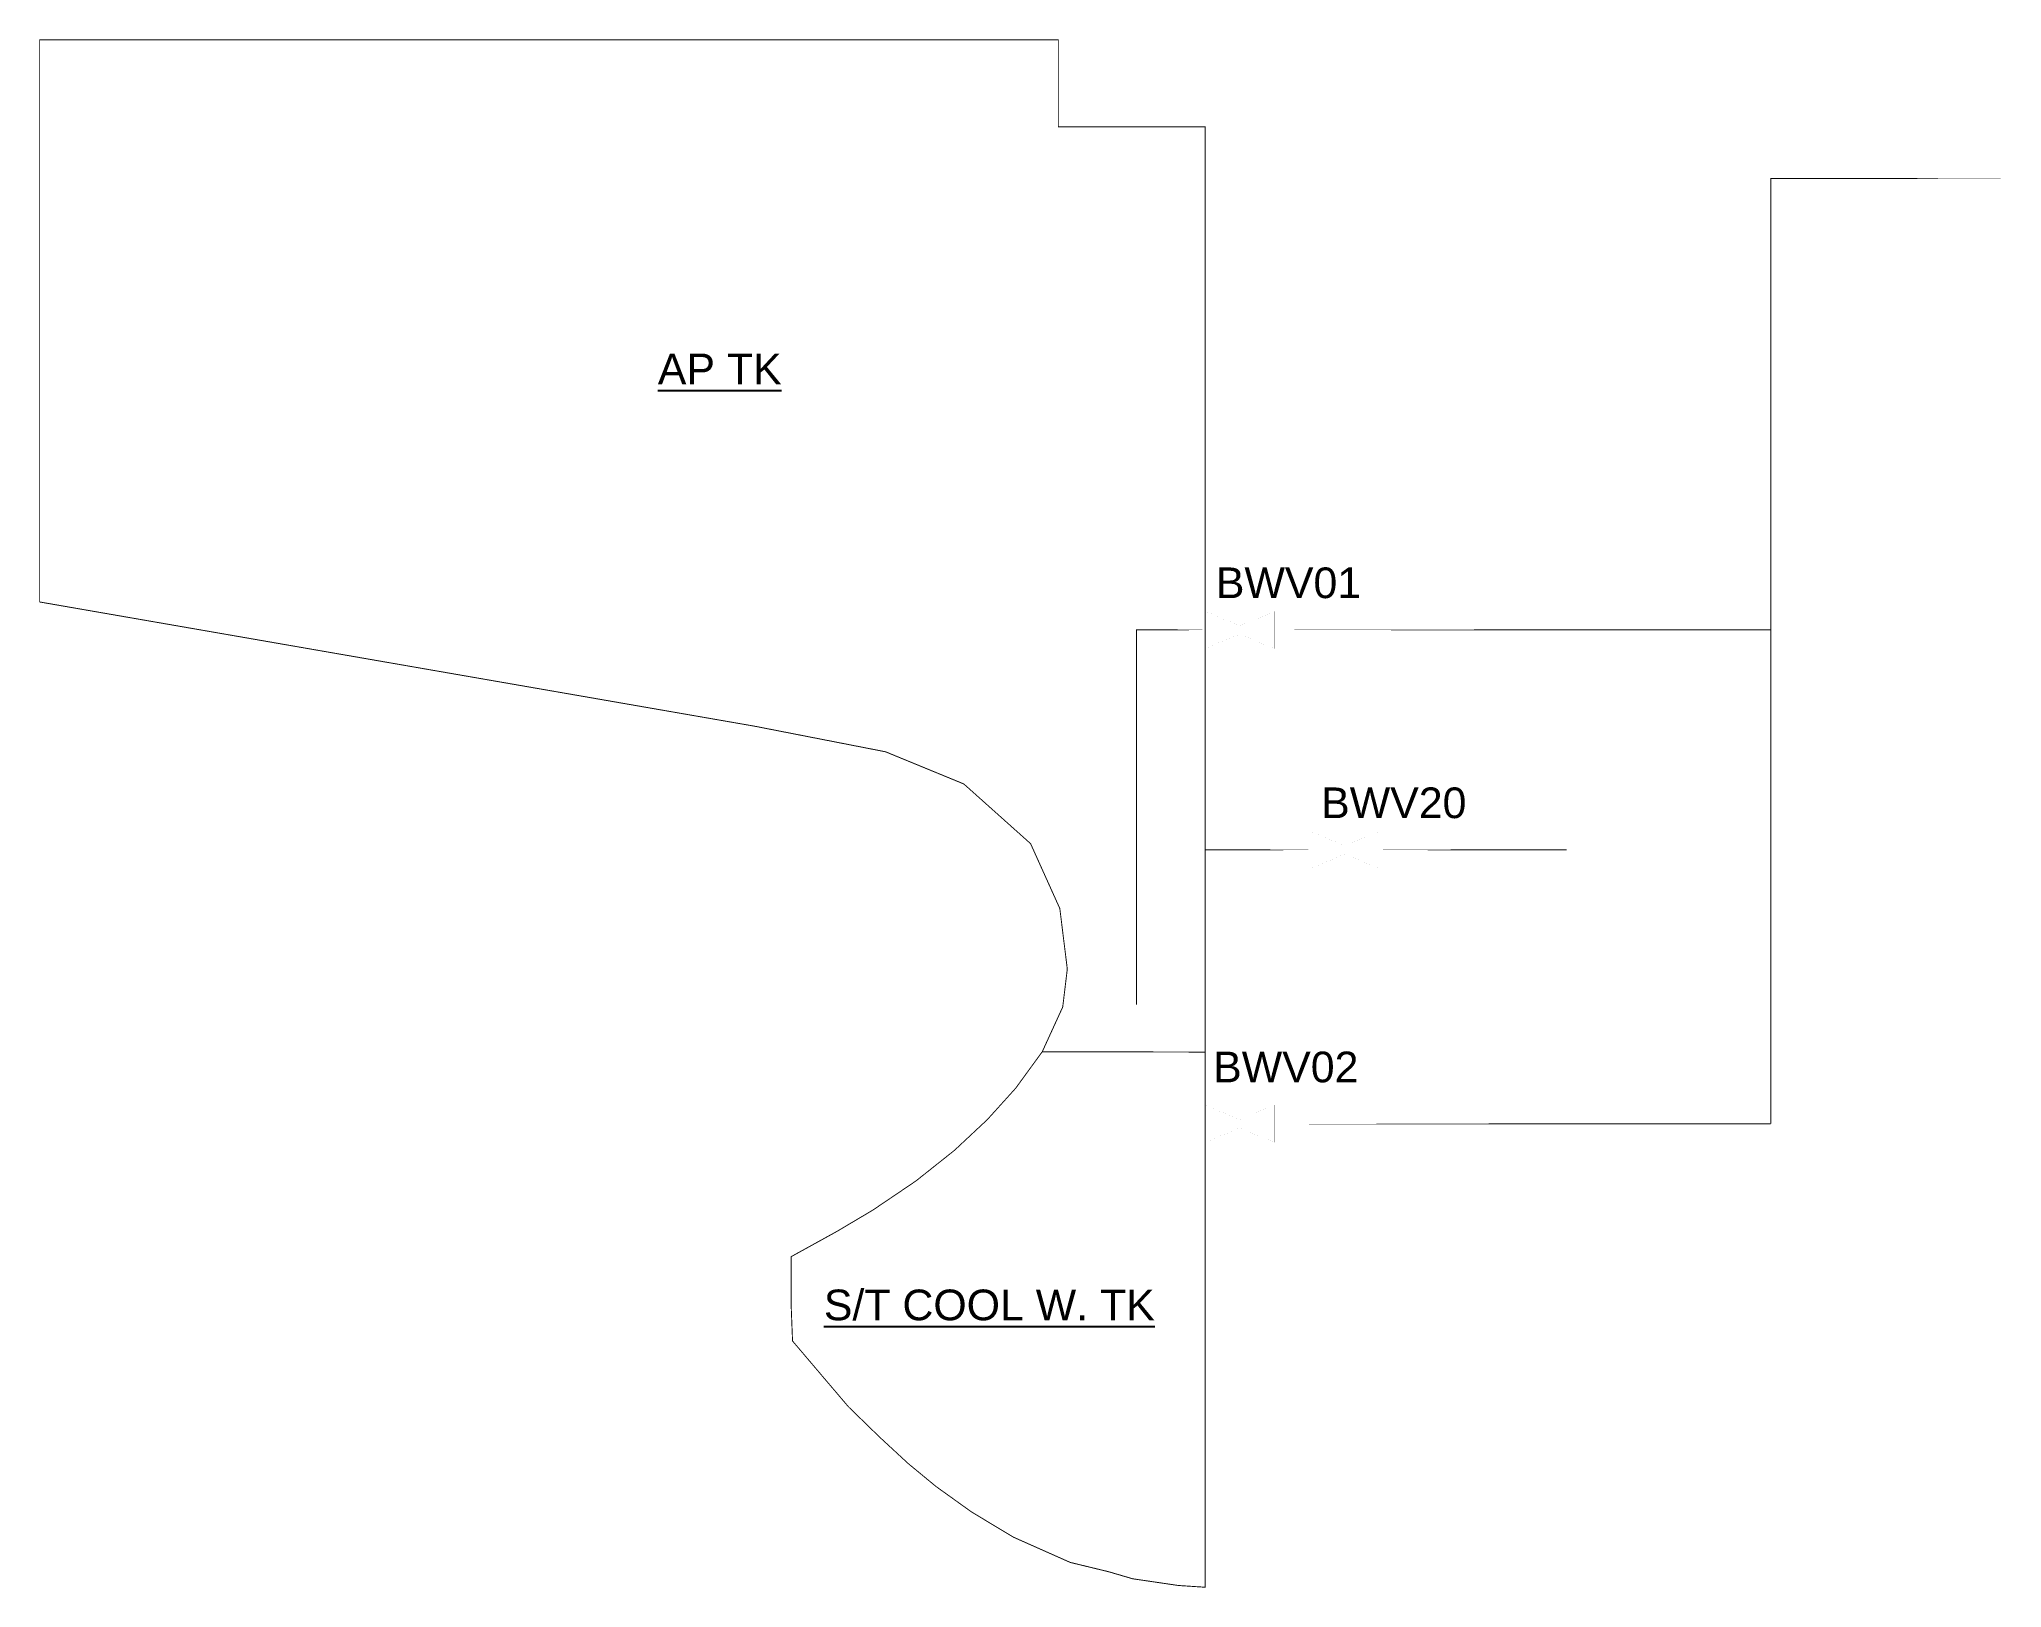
# Model space of a CAD drawing. Extents: x 136597 to 314487, y 107362 to 235283.
# Drawn here: x 146732 to 147372, y 120329 to 120833 of the extents above; entities that cross this region are included whole.
import ezdxf

# ---------------------------------------------------------------- set-up
doc = ezdxf.new("R2010")
doc.units = 0
doc.header["$MEASUREMENT"] = 0
for name, color, linetype in [('Ballast', 80, 'CONTINUOUS'), ('Bilge - Ballast', 233, 'CONTINUOUS'), ('Omriss tanker etc ballast', 180, 'CONTINUOUS')]:
    doc.layers.add(name, color=color, linetype=linetype)
doc.layers.add('Bilge', color=50, linetype='CONTINUOUS', plot=False)
doc.styles.add('ARIAL', font='ARIAL.TTF', dxfattribs={"height": 12})

msp = doc.modelspace()

# ---------------------------------------------------------------- texts
at = {"layer": 'Bilge', "linetype": 'Continuous', "char_height": 10, "width": 44.1691, "attachment_point": 1, "style": 'ARIAL'}
for s, insert in [('BWV01', (147115.9, 120661.13)), ('BWV20', (147150.23, 120589.42)), ('BWV02', (147115.02, 120503.31))]:
    msp.add_mtext(s, dxfattribs=dict(at, insert=insert))
at = {"layer": 'Bilge - Ballast', "linetype": 'Continuous', "char_height": 10, "width": 173.8392, "attachment_point": 2, "style": 'ARIAL'}
for s, insert in [('{\\LAP TK}', (146954.14, 120730.83)), ('{\\LS/T COOL W. TK}', (147042.03, 120425.74))]:
    msp.add_mtext(s, dxfattribs=dict(at, insert=insert))

# ---------------------------------------------------------------- linework, layer by layer
at = {"layer": 'Ballast', "linetype": 'Continuous', "const_width": 0.3}
for points in [[(147371.96, 120787.88), (147296.81, 120787.88), (147296.81, 120479.79), (147296.81, 120787.88), (147371.96, 120787.88)], [(147112.42, 120640.77), (147090.03, 120640.77), (147090.03, 120518.6), (147090.03, 120640.77)], [(147134.9, 120640.77), (147296.81, 120640.77)], [(147146.74, 120569.05), (147112.42, 120569.05), (147146.74, 120569.05)], [(147169.23, 120569.05), (147230.26, 120569.05)], [(147134.9, 120479.79), (147296.81, 120479.79)]]:
    msp.add_lwpolyline(points, close=True, dxfattribs=at)
at = {"layer": 'Bilge', "linetype": 'Continuous', "const_width": 0.0075}
for points in [[(147134.9, 120634.7), (147134.9, 120646.83), (147123.74, 120642.07), (147112.42, 120646.83), (147112.42, 120634.7), (147123.74, 120639.44), (147134.9, 120634.7)], [(147169.23, 120562.99), (147169.23, 120575.12), (147158.07, 120570.36), (147146.74, 120575.12), (147146.74, 120562.99), (147158.07, 120567.73), (147169.23, 120562.99)], [(147134.9, 120473.72), (147134.9, 120485.86), (147123.74, 120481.1), (147112.42, 120485.86), (147112.42, 120473.72), (147123.74, 120478.47), (147134.9, 120473.72)]]:
    msp.add_lwpolyline(points, close=True, dxfattribs=at)
at = {"layer": 'Omriss tanker etc ballast', "linetype": 'Continuous', "const_width": 0.3}
for points in [[(147064.54, 120833.16), (146732.44, 120833.16), (146732.44, 120649.88), (146782.43, 120641.2), (146862.78, 120627.24), (146909.48, 120619.13), (146965.45, 120609.4), (147008.2, 120601.05), (147033.72, 120590.56), (147055.49, 120571.1), (147065.02, 120549.96), (147067.46, 120530.24), (147065.97, 120517.86), (147059.3, 120503.28), (147112.42, 120503.16), (147112.42, 120804.74), (147064.54, 120804.74)], [(147059.3, 120503.28), (147050.63, 120491.38), (147041.4, 120481.16), (147030.66, 120471.12), (147018.13, 120461.16), (147004.11, 120451.68), (146992.47, 120444.77), (146977.45, 120436.48), (146977.43, 120428.12), (146977.44, 120420.28), (146977.88, 120408.98), (146988.88, 120396.03), (146996.13, 120387.51), (147006.29, 120377.63), (147015.63, 120369), (147024.69, 120361.53), (147036.29, 120353.22), (147049.88, 120345.04), (147068.43, 120336.8), (147080.85, 120333.79), (147088.78, 120331.47), (147103.63, 120329.29), (147112.42, 120328.71), (147112.42, 120503.16)]]:
    msp.add_lwpolyline(points, close=True, dxfattribs=at)

msp.set_redraw_order([(e.dxf.handle, doc.entitydb.next_handle()) for e in msp.query("TEXT MTEXT ATTDEF DIMENSION ARC_DIMENSION")])  # texts and dimensions are drawn at this point

doc.saveas('drawing.dxf')
